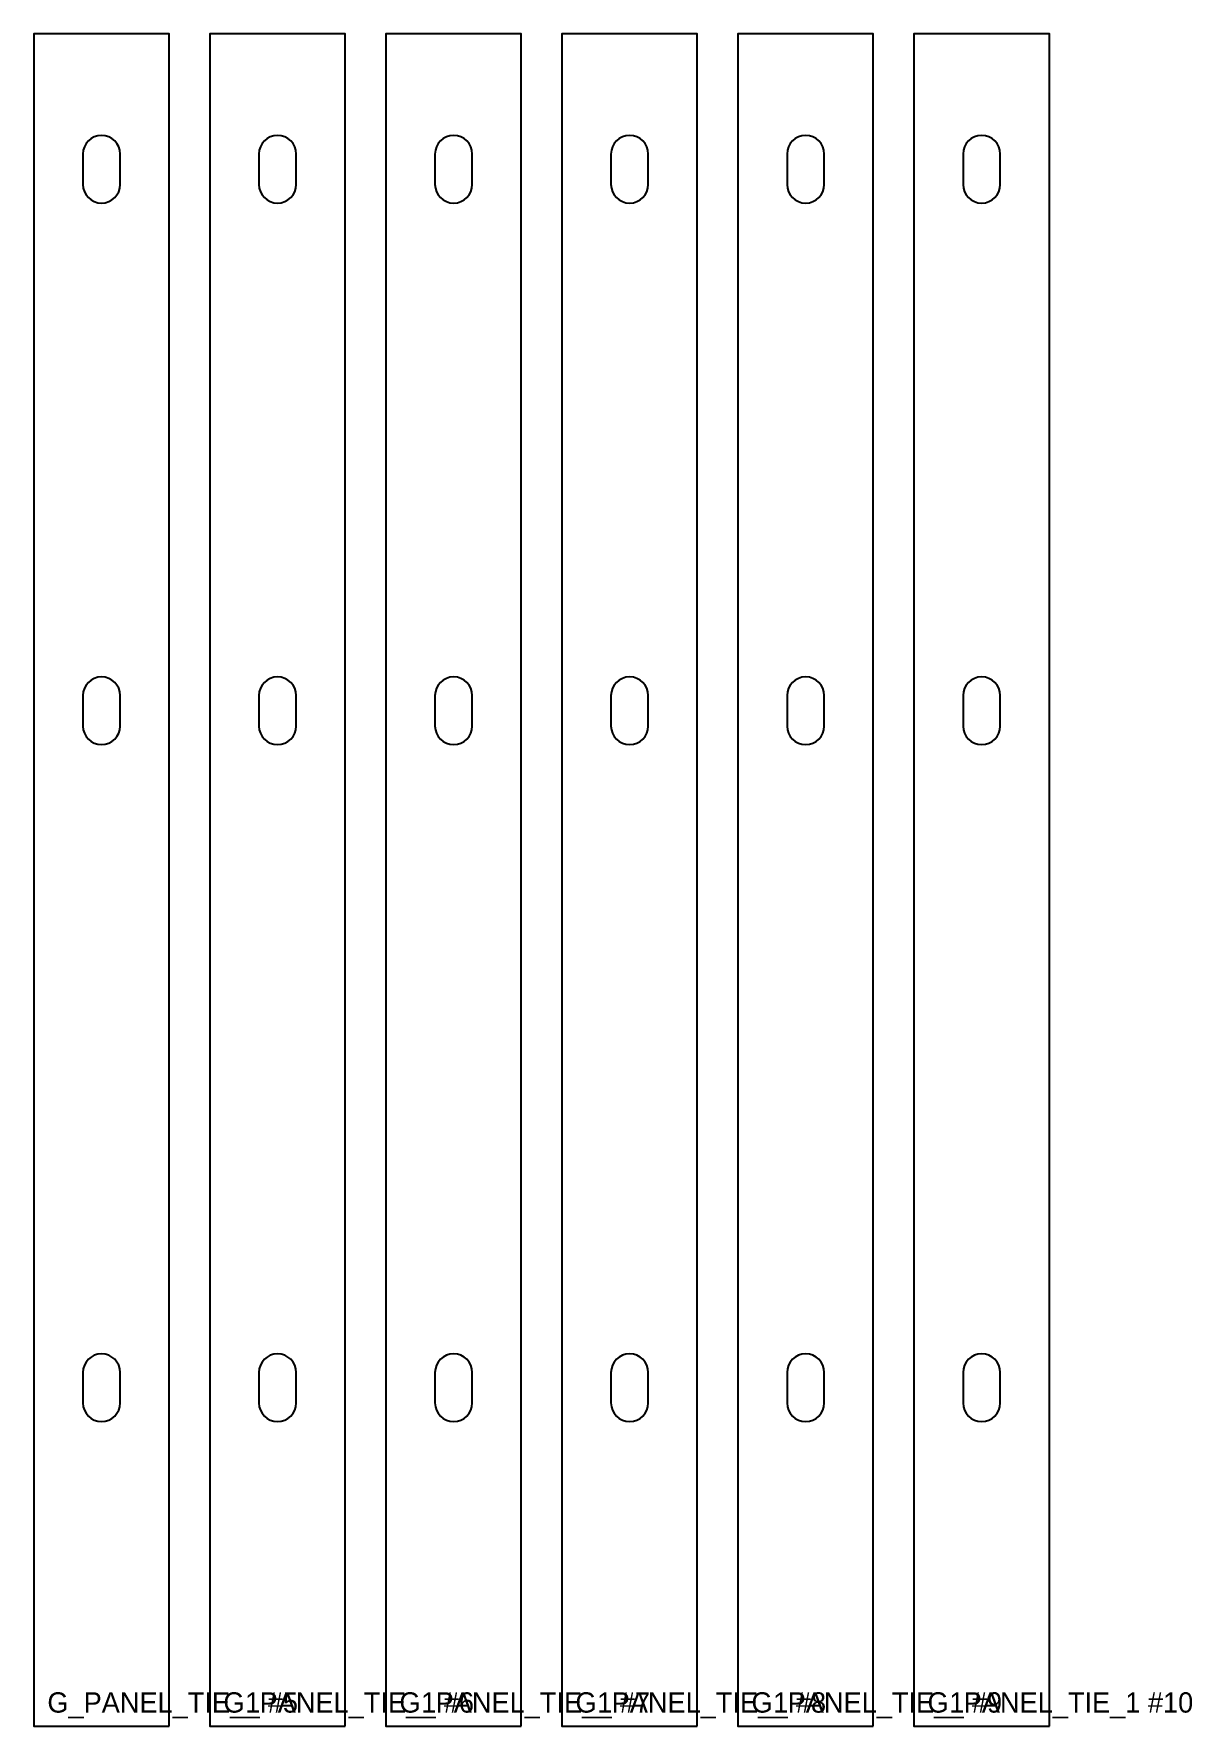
# Model space of a CAD drawing. Header units: millimetres. Extents: x 0 to 1219, y 0 to 2438.
# Drawn here: x 1034 to 1205.1, y 10 to 260 of the extents above; entities that cross this region are included whole.
import ezdxf

# ---------------------------------------------------------------- set-up
doc = ezdxf.new("R2010")
doc.units = ezdxf.units.MM
for name, color, linetype in [('CUT_HOLES', 7, 'Continuous'), ('CUT_OUTER', 7, 'Continuous'), ('PART_MARK_NO_CUT', 7, 'Continuous')]:
    doc.layers.add(name, color=color, linetype=linetype)

msp = doc.modelspace()

# ---------------------------------------------------------------- texts
at = {"layer": 'PART_MARK_NO_CUT'}
for s, p in [('G_PANEL_TIE_1 #5', (1036, 12)), ('G_PANEL_TIE_1 #6', (1062, 12)), ('G_PANEL_TIE_1 #7', (1088, 12)), ('G_PANEL_TIE_1 #8', (1114, 12)), ('G_PANEL_TIE_1 #9', (1140, 12)), ('G_PANEL_TIE_1 #10', (1166, 12))]:
    msp.add_text(s, height=3, dxfattribs=at).set_placement(p)

# ---------------------------------------------------------------- linework, layer by layer
at = {"layer": 'CUT_HOLES'}
for points in [[(1046.75, 237.75), (1046.75, 242.25, 1), (1041.25, 242.25), (1041.25, 237.75, 1)], [(1072.75, 237.75), (1072.75, 242.25, 1), (1067.25, 242.25), (1067.25, 237.75, 1)], [(1098.75, 237.75), (1098.75, 242.25, 1), (1093.25, 242.25), (1093.25, 237.75, 1)], [(1124.75, 237.75), (1124.75, 242.25, 1), (1119.25, 242.25), (1119.25, 237.75, 1)], [(1150.75, 237.75), (1150.75, 242.25, 1), (1145.25, 242.25), (1145.25, 237.75, 1)], [(1176.75, 237.75), (1176.75, 242.25, 1), (1171.25, 242.25), (1171.25, 237.75, 1)], [(1046.75, 157.75), (1046.75, 162.25, 1), (1041.25, 162.25), (1041.25, 157.75, 1)], [(1072.75, 157.75), (1072.75, 162.25, 1), (1067.25, 162.25), (1067.25, 157.75, 1)], [(1098.75, 157.75), (1098.75, 162.25, 1), (1093.25, 162.25), (1093.25, 157.75, 1)], [(1124.75, 157.75), (1124.75, 162.25, 1), (1119.25, 162.25), (1119.25, 157.75, 1)], [(1150.75, 157.75), (1150.75, 162.25, 1), (1145.25, 162.25), (1145.25, 157.75, 1)], [(1176.75, 157.75), (1176.75, 162.25, 1), (1171.25, 162.25), (1171.25, 157.75, 1)], [(1046.75, 57.75), (1046.75, 62.25, 1), (1041.25, 62.25), (1041.25, 57.75, 1)], [(1072.75, 57.75), (1072.75, 62.25, 1), (1067.25, 62.25), (1067.25, 57.75, 1)], [(1098.75, 57.75), (1098.75, 62.25, 1), (1093.25, 62.25), (1093.25, 57.75, 1)], [(1124.75, 57.75), (1124.75, 62.25, 1), (1119.25, 62.25), (1119.25, 57.75, 1)], [(1150.75, 57.75), (1150.75, 62.25, 1), (1145.25, 62.25), (1145.25, 57.75, 1)], [(1176.75, 57.75), (1176.75, 62.25, 1), (1171.25, 62.25), (1171.25, 57.75, 1)]]:
    msp.add_lwpolyline(points, format="xyb", close=True, dxfattribs=at)
at = {"layer": 'CUT_OUTER'}
for points in [[(1054, 10), (1054, 260), (1034, 260), (1034, 10)], [(1080, 10), (1080, 260), (1060, 260), (1060, 10)], [(1106, 10), (1106, 260), (1086, 260), (1086, 10)], [(1132, 10), (1132, 260), (1112, 260), (1112, 10)], [(1158, 10), (1158, 260), (1138, 260), (1138, 10)], [(1184, 10), (1184, 260), (1164, 260), (1164, 10)]]:
    msp.add_lwpolyline(points, close=True, dxfattribs=at)

msp.set_redraw_order([(e.dxf.handle, doc.entitydb.next_handle()) for e in msp.query("TEXT MTEXT ATTDEF DIMENSION ARC_DIMENSION")])  # texts and dimensions are drawn at this point

doc.saveas('drawing.dxf')
